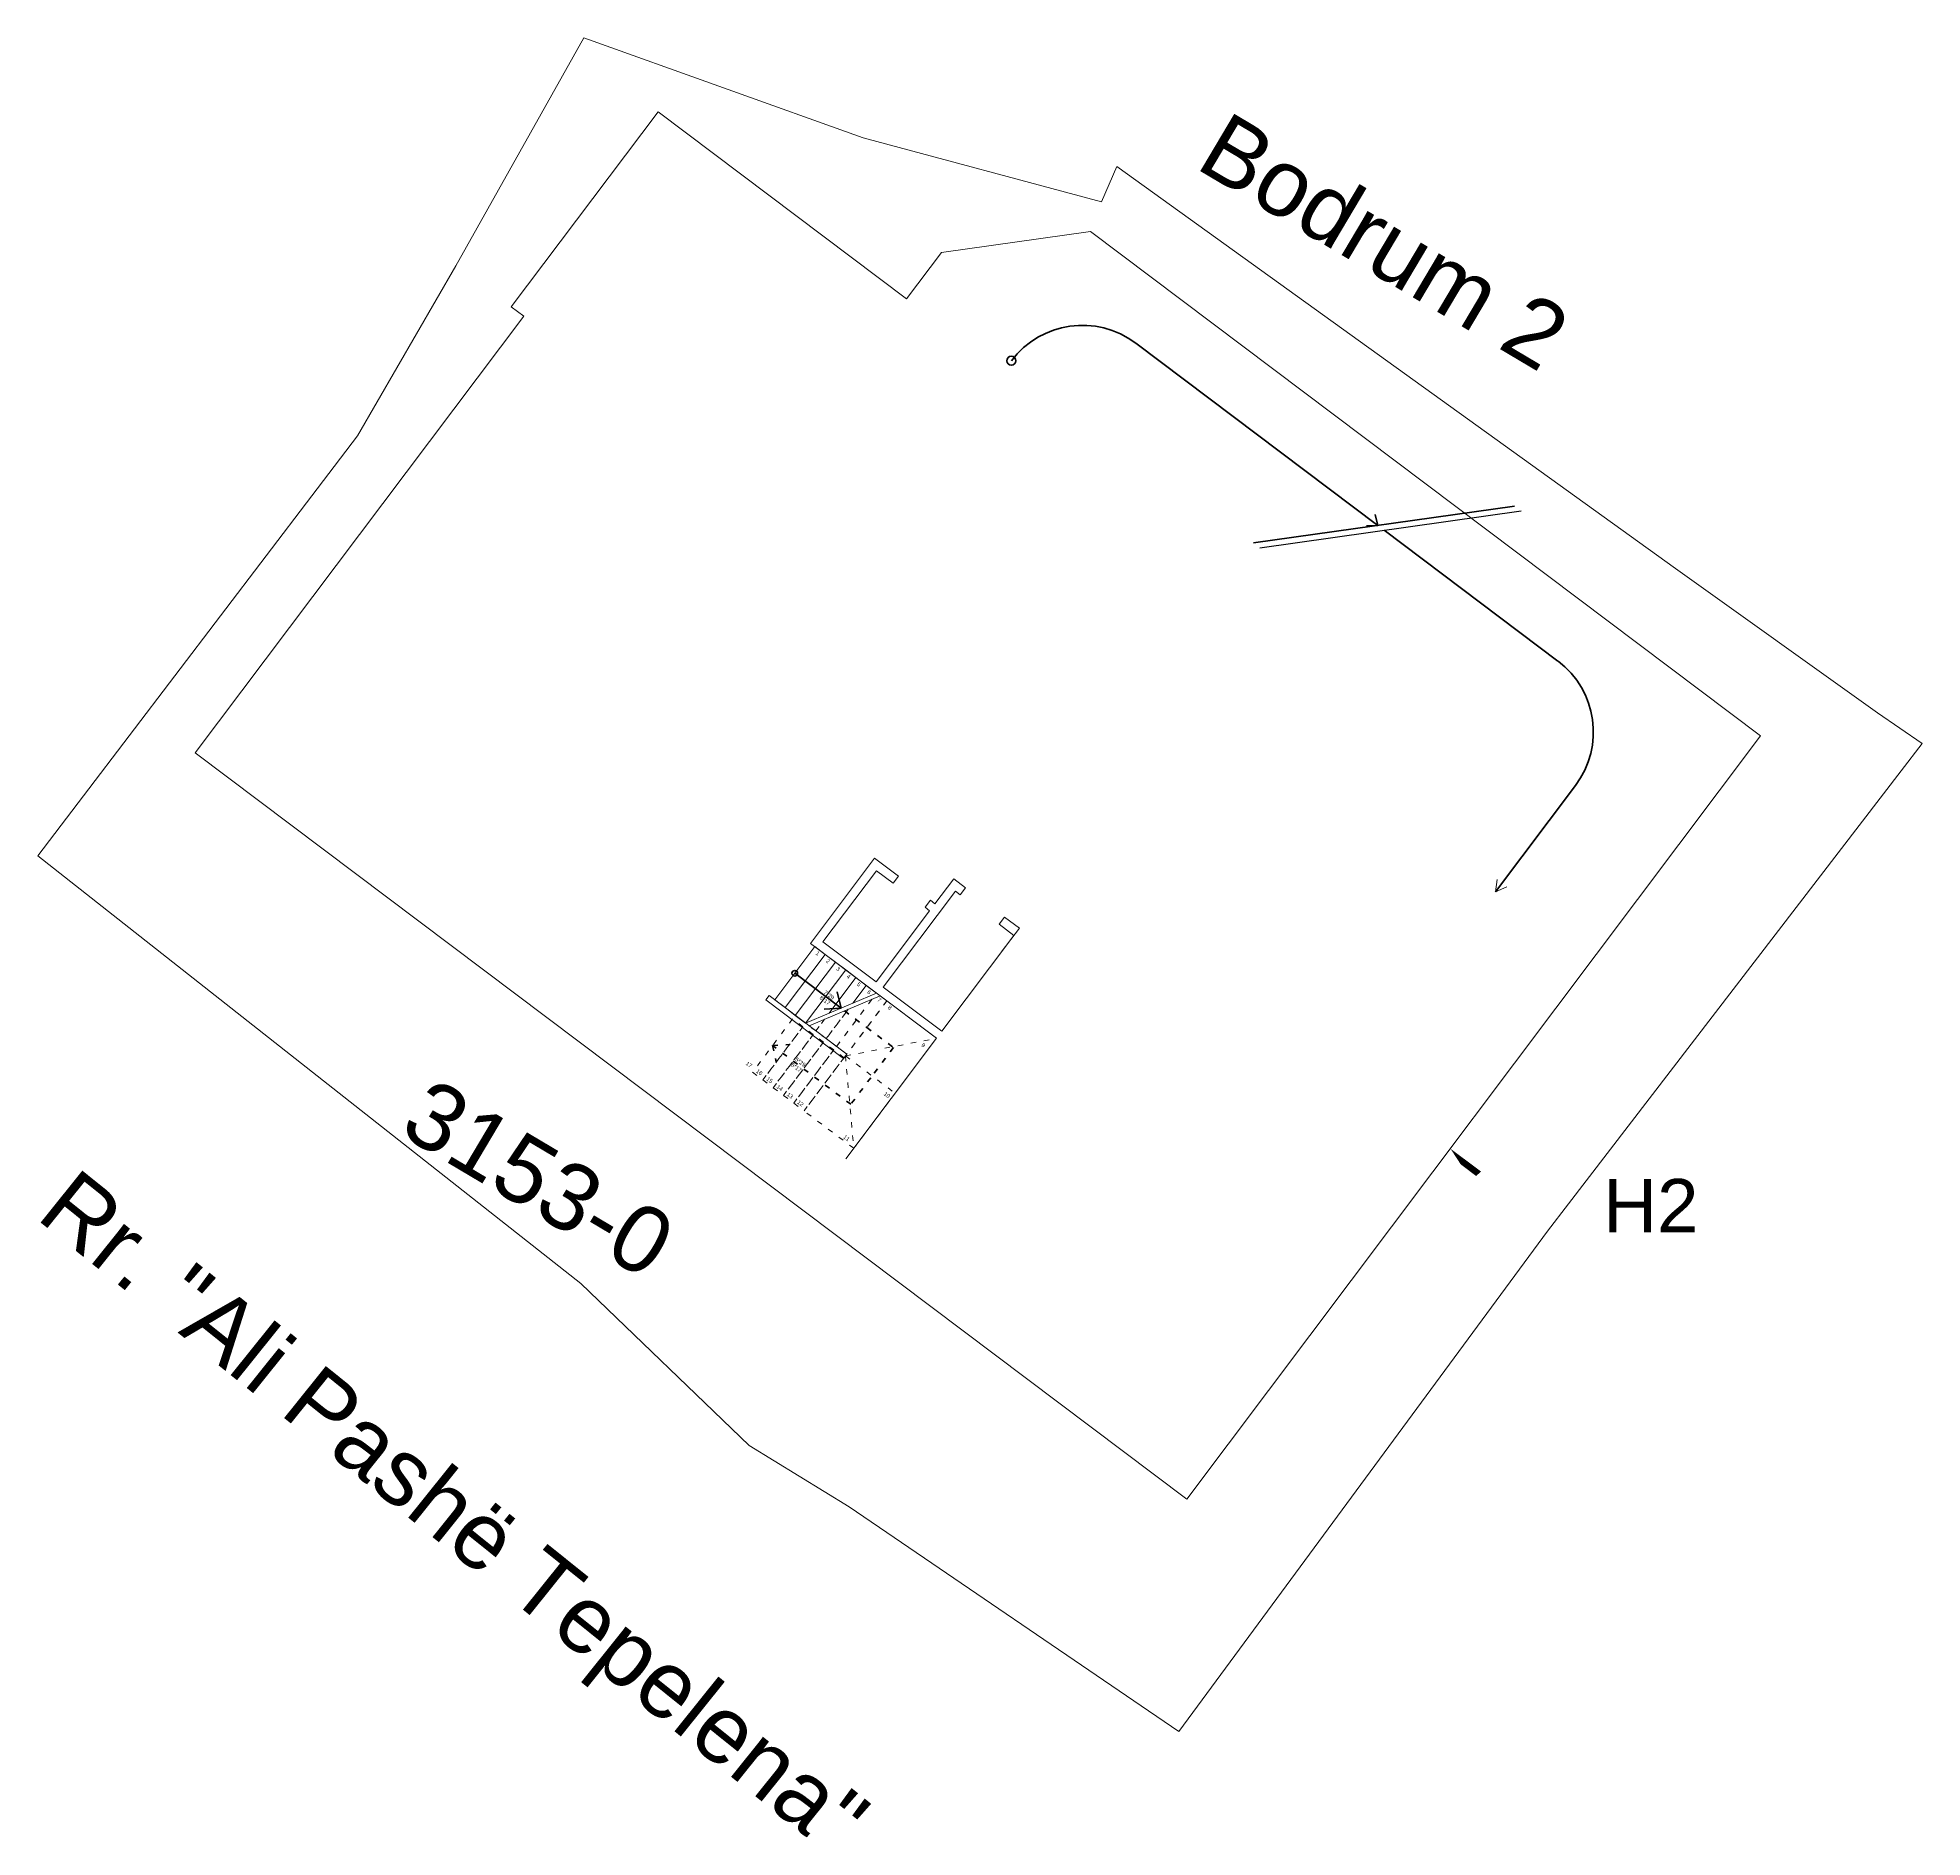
# Model space of a CAD drawing. Header units: metres. Extents: x 7512652.8 to 7512695.3, y 4692375.1 to 4692415.6.
import ezdxf

# ---------------------------------------------------------------- set-up
doc = ezdxf.new("R2010")
doc.units = ezdxf.units.M
doc.linetypes.add('ACAD_ISO03W100', pattern=[30, 12, -18])
doc.layers.get('0').update_dxf_attribs({"lineweight": 0})
for name, color, linetype, lineweight in [('bodrum 1', 1, 'Continuous', 0), ('bodrum 2 shkallet', 1, 'Continuous', 0), ('hyrjet pikat', 54, 'Continuous', 0)]:
    doc.layers.add(name, color=color, linetype=linetype, lineweight=lineweight)
doc.layers.add('Parcela_Bazë', color=7, linetype='Continuous')
doc.layers.add('Parcela_Bazë nr', color=7, linetype='Continuous')
doc.layers.get('0').freeze()
doc.styles.get("Standard").update_dxf_attribs({"font": 'arial.ttf'})

# ---------------------------------------------------------------- blocks, each defined once
blk = doc.blocks.new('b2-shkallet')
at = {"color": 1, "lineweight": 50}
for q in [(117.5, 111.5), (117.5, 62.5)]:
    blk.add_line((146.5, 87), q, dxfattribs=at)
at = {"color": 1, "linetype": 'ACAD_ISO03W100', "lineweight": 50}
for q in [(102.9, -48.5), (102.9, -97.5)]:
    blk.add_line((73.9, -73), q, dxfattribs=at)
at = {"color": 7}
for points in [[(4, 402), (71, 402), (71, 382), (24, 382), (24, 182), (174, 182), (174, 382), (161, 382), (161, 402), (174, 402), (174, 472), (207, 472), (207, 452), (194, 452), (194, 182), (359, 182), (359, 452), (317, 452), (317, 472), (359, 472)], [(359, -177.4), (359, 162), (4, 162), (4, 402)], [(219, 12), (0, 12), (0, 0), (219, 0), (219, 12)]]:
    blk.add_lwpolyline(points, dxfattribs=at)
for points in [[(16, 162), (16, 162), (16, 12), (16, 12), (16, 162)], [(16, 162), (45, 162), (45, 12), (16, 12), (16, 162)], [(45, 162), (74, 162), (74, 12), (45, 12), (45, 162)], [(74, 162), (103, 162), (103, 12), (74, 12), (74, 162)], [(103, 162), (132, 162), (132, 62)], [(103, 12), (103, 162)], [(103, 12), (190, 162)], [(113, 12), (200, 162)], [(132, 162), (161, 162), (161, 112)], [(132, 62), (132, 162)], [(161, 162), (190, 162)], [(161, 112), (161, 162)], [(219, -148), (219, -148)]]:
    blk.add_lwpolyline(points)
at = {"linetype": 'ACAD_ISO03W100'}
for points in [[(190, 144.8), (190, 12), (161, 12), (161, 94.8)], [(200, 162), (219, 162), (219, 12), (190, 12), (190, 144.8)], [(219, 2), (219, 162), (359, 162), (359, -148), (219, -148)], [(219, 7), (359, 162)], [(161, 94.8), (161, 12), (132, 12), (132, 44.8)], [(132, 44.8), (132, 12), (113, 12)], [(74, -148), (103, -148), (103, 2), (74, 2), (74, -148)], [(103, -148), (132, -148), (132, 2), (103, 2), (103, -148)], [(132, -148), (161, -148), (161, 2), (132, 2), (132, -148)], [(161, -148), (190, -148), (190, 2), (161, 2), (161, -148)], [(190, -148), (219, -148), (219, 2), (190, 2), (190, -148)], [(219, 7), (359, 7)], [(219, 7), (359, -148)], [(219, 2), (219, 2), (219, -148)]]:
    blk.add_lwpolyline(points, dxfattribs=at)
at = {"color": 1, "lineweight": 50}
blk.add_lwpolyline([(16, 87), (146.5, 87)], dxfattribs=at)
at = {"color": 1, "linetype": 'ACAD_ISO03W100', "lineweight": 50}
blk.add_lwpolyline([(156.5, 87), (219, 87), (294, 87), (294, 2), (294, -73), (73.9, -73)], dxfattribs=at)
at = {"color": 1, "lineweight": 50}
blk.add_circle((16, 87), 6.33, dxfattribs=at)
at = {"color": 1, "lineweight": 20, "char_height": 9, "attachment_point": 5}
for s, insert in [('\\A1;1', (30.3, 153.8)), ('\\A1;2', (59.3, 153.8)), ('\\A1;3', (88.3, 153.8)), ('\\A1;4', (117.3, 153.8)), ('\\A1;5', (146.3, 153.8)), ('\\A1;6', (175.3, 153.8)), ('\\A1;7', (204.3, 153.8)), ('\\A1;8', (233.3, 153.8)), ('\\A1;9', (344.8, 131.4)), ('\\A1;7*29\\P8*17', (107, 86.6)), ('\\A1;10', (346.5, -7.1)), ('\\A1;5*29\\P6*17', (146.3, -72.7)), ('\\A1;17', (57.2, -139.2)), ('\\A1;16', (86.2, -139.2)), ('\\A1;15', (115.2, -139.2)), ('\\A1;14', (144.2, -139.2)), ('\\A1;13', (173.2, -139.2)), ('\\A1;12', (202.2, -139.2)), ('\\A1;11', (332.1, -139.2))]:
    blk.add_mtext(s, dxfattribs=dict(at, insert=insert))
blk = doc.blocks.new('shkallet-bodrum1')
at = {"layer": 'bodrum 2 shkallet', "color": 1, "lineweight": 50}
for points in [[(2.801, 0.395), (8.25, -3.706)], [(5.449, -4.102), (11.331, -3.272)], [(8.25, -3.706), (7.997, -3.717)], [(8.25, -3.706), (8.19, -3.46)]]:
    blk.add_lwpolyline(points, dxfattribs=at)
at = {"layer": 'bodrum 2 shkallet', "color": 1, "linetype": 'ACAD_ISO03W100', "lineweight": 30}
blk.add_lwpolyline([(5.595, -4.212), (11.477, -3.382)], dxfattribs=at)
at = {"layer": 'bodrum 2 shkallet', "color": 1, "linetype": 'ACAD_ISO03W100', "lineweight": 50}
for points in [[(8.396, -3.816), (12.306, -6.76)], [(12.702, -9.56), (10.897, -11.957)]]:
    blk.add_lwpolyline(points, dxfattribs=at)
at = {"layer": 'bodrum 2 shkallet', "flags": 128}
for points in [[(10.897, -11.957), (10.936, -11.678)], [(10.897, -11.957), (11.155, -11.842)]]:
    blk.add_lwpolyline(points, dxfattribs=at)
at = {"layer": 'bodrum 2 shkallet', "color": 0, "elevation": -619.38}
blk.add_lwpolyline([(-0.226, -13.316), (0.18, -12.777)], dxfattribs=at)
at = {"layer": 'bodrum 2 shkallet', "color": 1, "lineweight": 50}
blk.add_circle((0, 0), 0.1, dxfattribs=at)
blk.add_arc((1.598, -1.203), 2, 53.0313, 143.0312, dxfattribs=at)
at = {"layer": 'bodrum 2 shkallet', "color": 1, "linetype": 'ACAD_ISO03W100', "lineweight": 50}
blk.add_arc((11.104, -8.358), 2, 323.0314, 53.0313, dxfattribs=at)

msp = doc.modelspace()

# ---------------------------------------------------------------- linework, layer by layer
at = {"layer": 'bodrum 1', "color": 0, "elevation": 622.28}
msp.add_lwpolyline([(7512678.713, 4692382.672), (7512656.387, 4692399.475), (7512663.784, 4692409.302), (7512663.504, 4692409.513), (7512666.812, 4692413.907), (7512672.405, 4692409.697), (7512673.187, 4692410.736), (7512676.547, 4692411.21), (7512691.632, 4692399.856)], close=True, dxfattribs=at)
at = {"layer": 'hyrjet pikat', "elevation": 622.28, "flags": 128}
msp.add_lwpolyline([(7512684.65, 4692390.56, 0, 0.3, 0), (7512685.227, 4692389.945, 0, 0, 0), (7512688.406, 4692387.533, 0, 0, 0)], format="xyseb", dxfattribs=at)
at = {"layer": 'Parcela_Bazë', "color": 5, "lineweight": 0}
msp.add_lwpolyline([(7512665.073, 4692387.527), (7512668.861, 4692383.882), (7512671.113, 4692382.497), (7512678.531, 4692377.442), (7512686.833, 4692388.706), (7512695.271, 4692399.683), (7512694.264, 4692400.375), (7512689.714, 4692403.625), (7512677.134, 4692412.673), (7512676.796, 4692411.876), (7512671.424, 4692413.316), (7512665.135, 4692415.573), (7512662.254, 4692410.436), (7512660.044, 4692406.606), (7512652.843, 4692397.157)], close=True, dxfattribs=at)

# ---------------------------------------------------------------- block references
at = {"layer": 'bodrum 2 shkallet'}
msp.add_blockref('shkallet-bodrum1', (7512674.763, 4692408.3, 619.38), dxfattribs=at)
at = {"layer": 'bodrum 2 shkallet', "color": 1, "xscale": 0.01, "yscale": 0.01, "zscale": 0.01, "rotation": 323.0310715743061}
msp.add_blockref('b2-shkallet', (7512669.236, 4692393.911), dxfattribs=at)

# ---------------------------------------------------------------- texts
at = {"layer": 'hyrjet pikat'}
msp.add_text('H2', height=1.2, dxfattribs=at).set_placement((7512688.09, 4692388.679))
at = {"layer": 'Parcela_Bazë nr'}
for s, rotation, p in [('Bodrum 2', 329.3011, (7512678.868, 4692412.657)), ('3153-0', 329.3011, (7512660.939, 4692390.917)), ('Rr. "Ali Pashë Tepelena"', 321.2476, (7512652.775, 4692389.005))]:
    msp.add_text(s, height=1.5, rotation=rotation, dxfattribs=at).set_placement(p)

doc.saveas('drawing.dxf')
